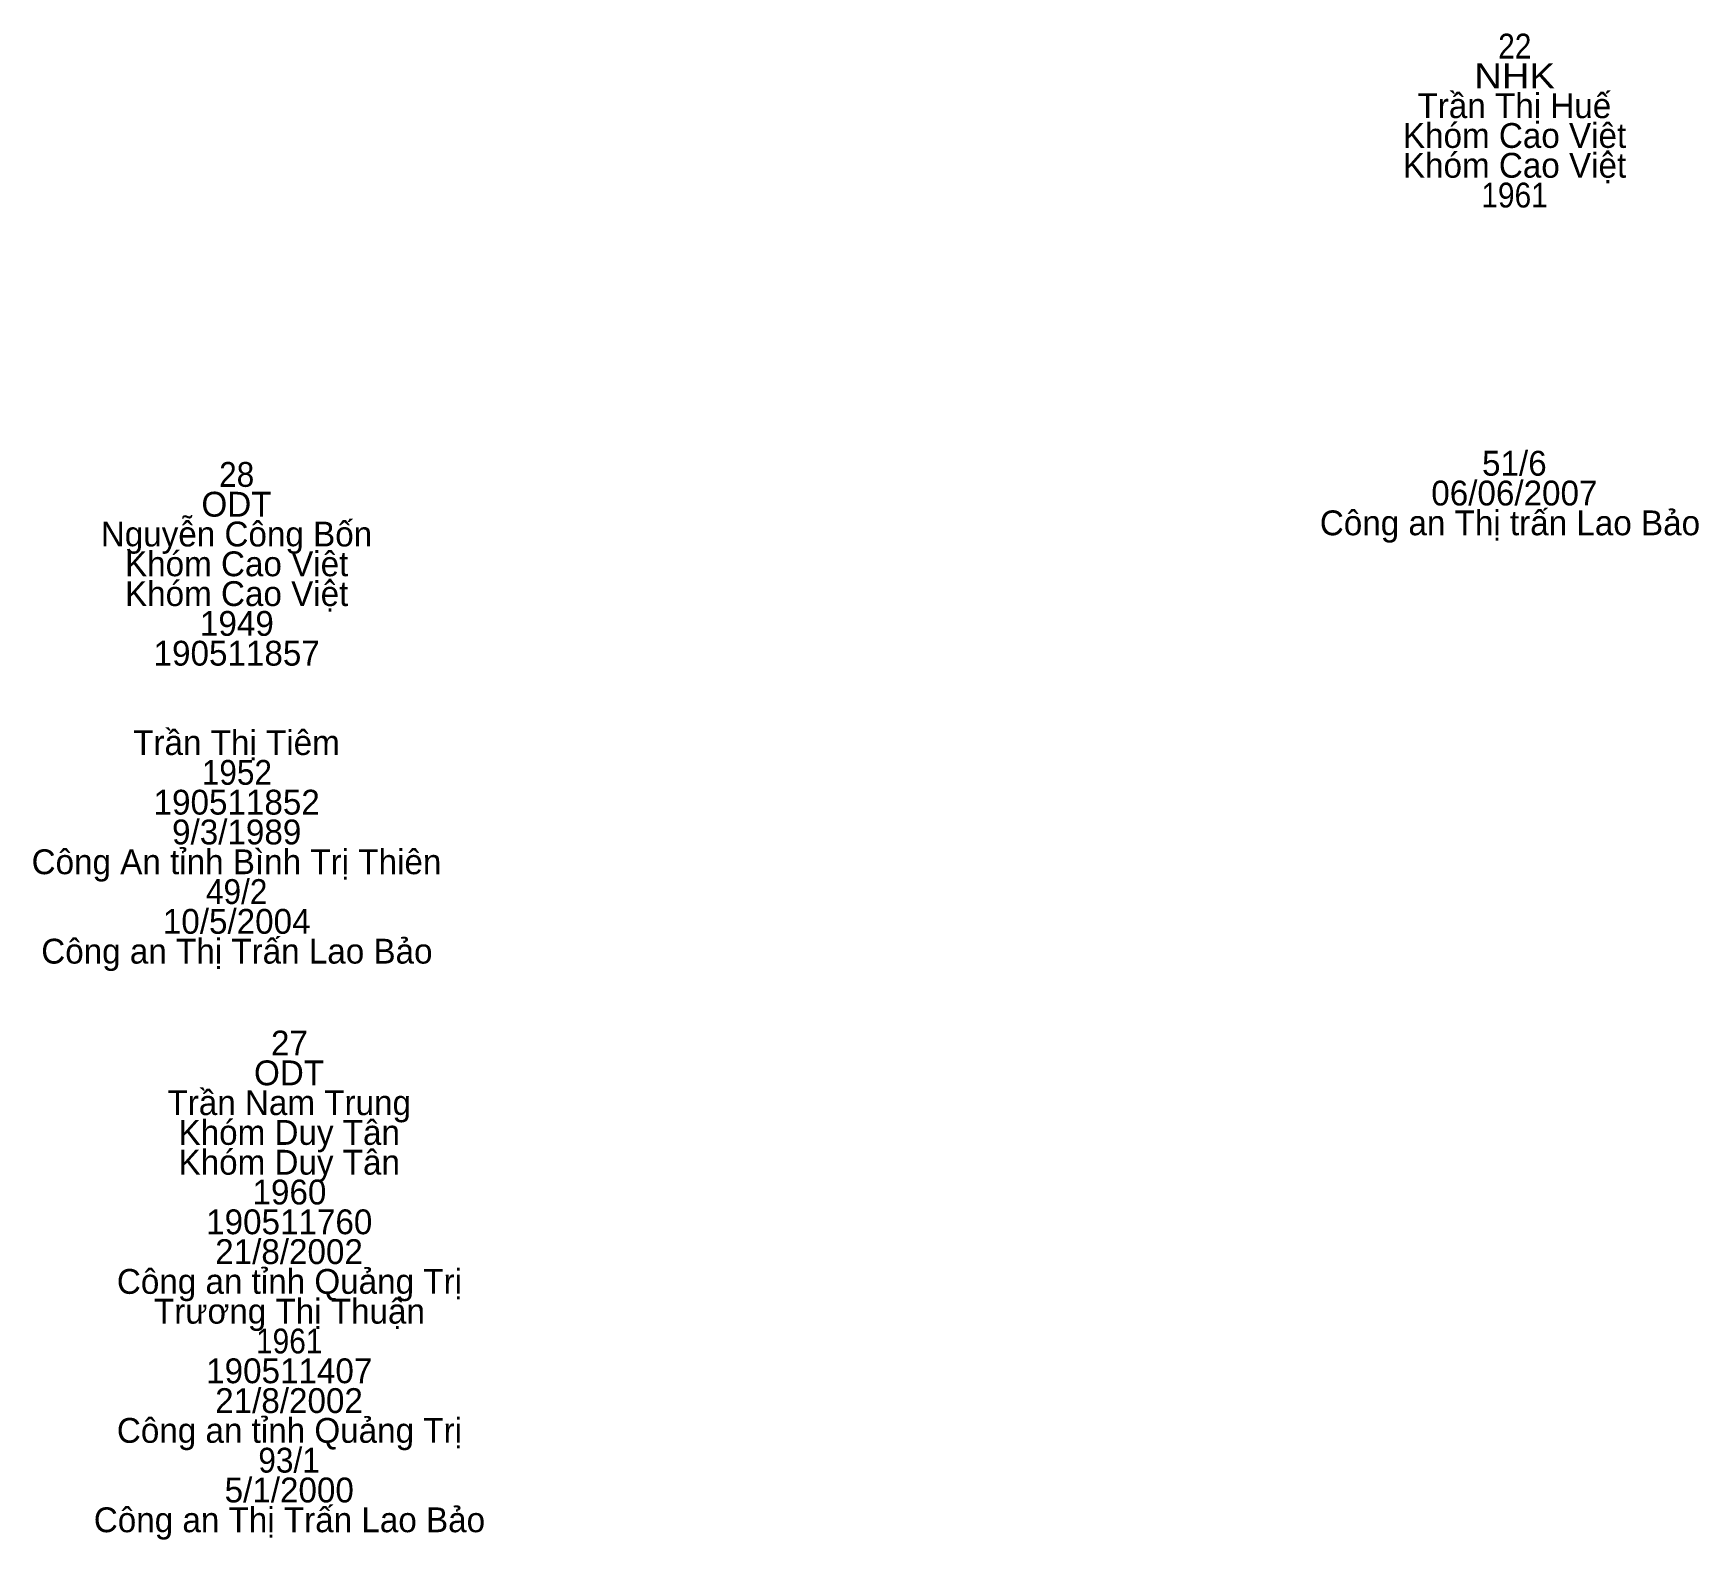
# Model space of a CAD drawing. Header units: metres. Extents: x 535887 to 536548, y 1837332 to 1837987.
# Drawn here: x 536203.14 to 536243.38, y 1837677.73 to 1837714.13 of the extents above; entities that cross this region are included whole.
import ezdxf
from ezdxf.enums import TextEntityAlignment as Align

# ---------------------------------------------------------------- set-up
doc = ezdxf.new("R2010")
doc.units = ezdxf.units.M
doc.header["$LTSCALE"] = 0.24
doc.layers.add('1', color=7, linetype='Continuous')

msp = doc.modelspace()

# ---------------------------------------------------------------- texts
at = {"layer": '1'}
for s, width, p in [('22', 0.9, (536238.935, 1837713.52)), ('NHK', 1.15, (536238.93, 1837712.8)), ('1961', 0.9, (536238.93, 1837709.92)), ('28', 0.95, (536208.05, 1837703.17)), ('1952', 0.95, (536208.055, 1837695.97)), ('49/2', 0.95, (536208.05, 1837693.09)), ('1961', 0.9, (536209.32, 1837682.23)), ('93/1', 0.95, (536209.315, 1837679.35))]:
    msp.add_text(s, height=0.6, dxfattribs=dict(at, width=width)).set_placement(p, align=Align.CENTER)
for s, p in [('Trần Thị Huế', (536238.925, 1837712.08)), ('Khóm Cao Việt', (536238.93, 1837711.36)), ('Khóm Cao Việt', (536238.93, 1837710.64)), ('51/6', (536238.925, 1837703.44)), ('ODT', (536208.045, 1837702.45)), ('06/06/2007', (536238.925, 1837702.72)), ('Công an Thị trấn Lao Bảo ', (536238.93, 1837702)), ('Nguyễn Công Bốn', (536208.045, 1837701.73)), ('Khóm Cao Việt', (536208.05, 1837701.01)), ('Khóm Cao Việt', (536208.05, 1837700.29)), ('1949', (536208.055, 1837699.57)), ('190511857', (536208.05, 1837698.85)), ('Trần Thị Tiêm', (536208.045, 1837696.69)), ('190511852', (536208.05, 1837695.25)), ('9/3/1989', (536208.05, 1837694.53)), ('Công An tỉnh Bình Trị Thiên', (536208.045, 1837693.81)), ('10/5/2004', (536208.05, 1837692.37)), ('Công an Thị Trấn Lao Bảo', (536208.055, 1837691.65)), ('27', (536209.325, 1837689.43)), ('ODT', (536209.315, 1837688.71)), ('Trần Nam Trung', (536209.32, 1837687.99)), ('Khóm Duy Tân', (536209.32, 1837687.27)), ('Khóm Duy Tân', (536209.32, 1837686.55)), ('1960', (536209.325, 1837685.83)), ('190511760', (536209.32, 1837685.11)), ('21/8/2002', (536209.315, 1837684.39)), ('Công an tỉnh Quảng Trị', (536209.325, 1837683.67)), ('Trương Thị Thuận', (536209.325, 1837682.95)), ('190511407', (536209.32, 1837681.51)), ('21/8/2002', (536209.315, 1837680.79)), ('Công an tỉnh Quảng Trị', (536209.325, 1837680.07)), ('5/1/2000', (536209.32, 1837678.63)), ('Công an Thị Trấn Lao Bảo', (536209.325, 1837677.91))]:
    msp.add_text(s, height=0.6, dxfattribs=at).set_placement(p, align=Align.CENTER)

doc.saveas('drawing.dxf')
